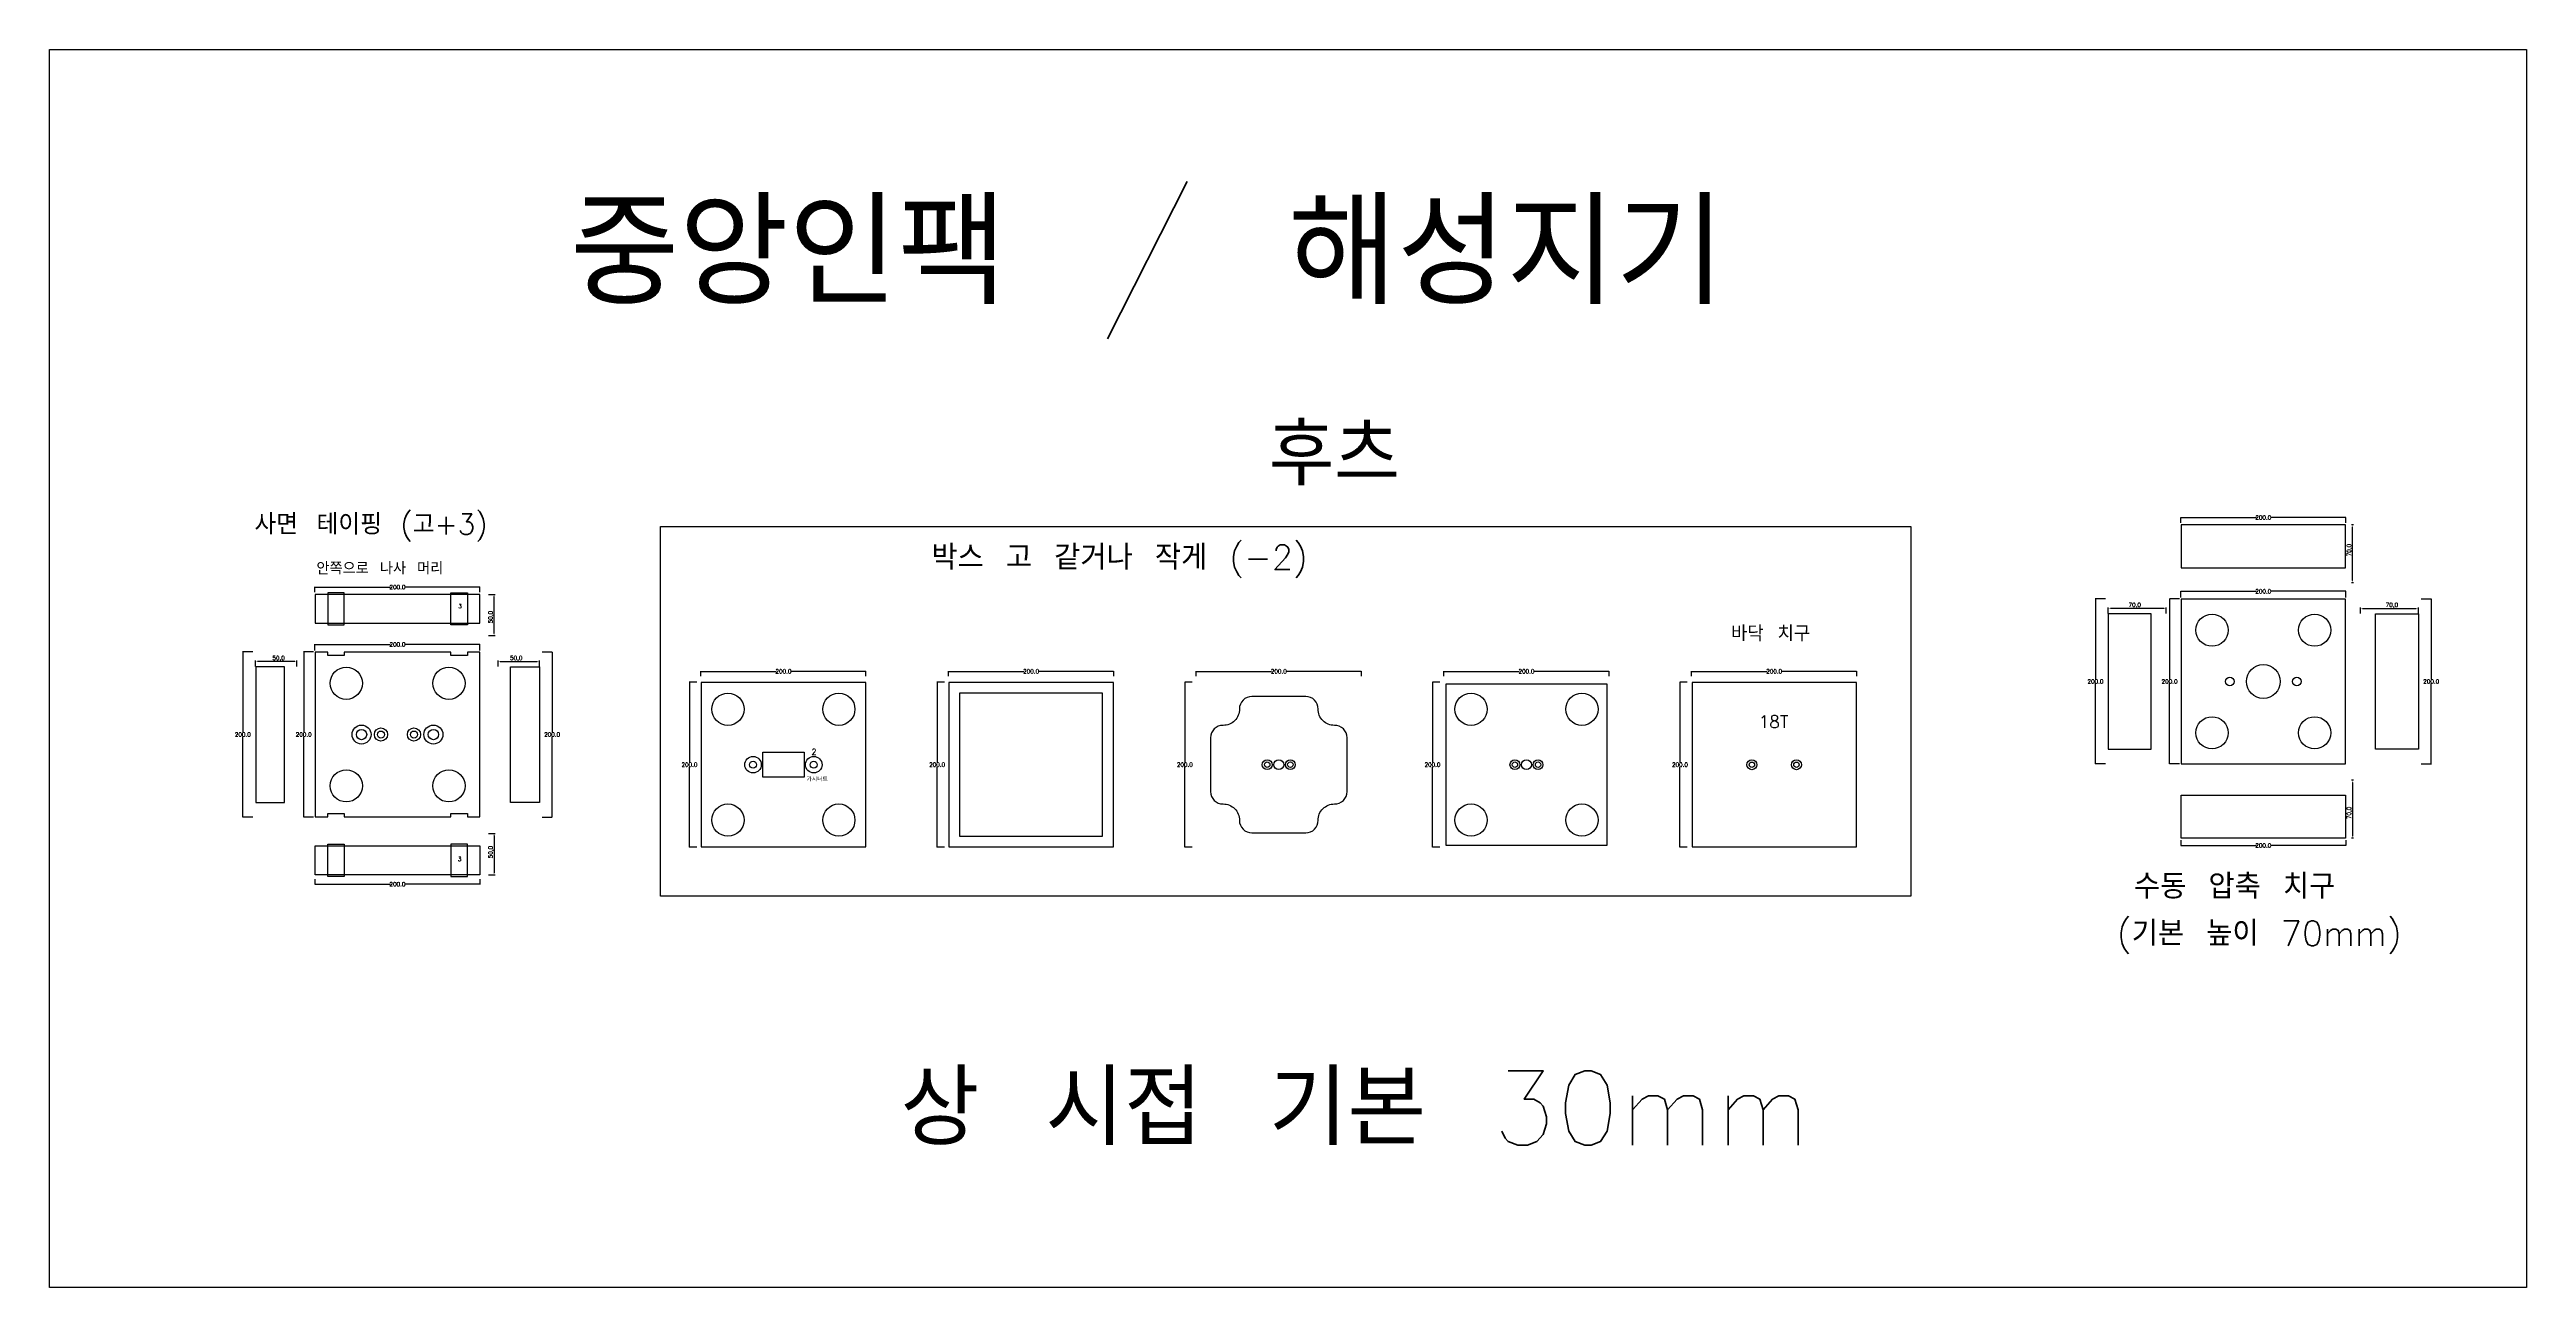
# Model space of a CAD drawing. Header units: millimetres. Extents: x 13291 to 28291, y 200 to 6643.
# Drawn here: x 19291 to 22291, y 1700 to 3200 of the extents above; entities that cross this region are included whole.
import ezdxf

# ---------------------------------------------------------------- set-up
doc = ezdxf.new("R2010")
doc.units = ezdxf.units.MM
for name, color, linetype in [('TEXT', 3, 'Continuous'), ('볼트 구멍', 7, 'Continuous'), ('치구', 7, 'Continuous'), ('치수', 7, 'Continuous')]:
    doc.layers.add(name, color=color, linetype=linetype)
doc.styles.get("Standard").update_dxf_attribs({"font": 'txt.shx', "bigfont": 'whgtxt.shx'})
doc.dimstyles.new('ISO-25', dxfattribs={"dimtxt": 2.5, "dimasz": 2.5, "dimexe": 1.25, "dimexo": 0.625, "dimtad": 1, "dimtxsty": 'Standard', "dimcen": 2.5, "dimadec": 0, "dimazin": 0, "dimtfac": 1, "dimtmove": 0, "dimatfit": 3, "dimfxl": 0, "dimarcsym": 0})
doc.dimstyles.get("Standard").update_dxf_attribs({"dimtxt": 7, "dimasz": 0.18, "dimexe": 0.18, "dimexo": 0.0625, "dimgap": 0.09, "dimtad": 0, "dimtih": 1, "dimtoh": 1, "dimdec": 1, "dimzin": 0, "dimdsep": 46, "dimtxsty": 'Standard', "dimcen": 0.09, "dimadec": 0, "dimazin": 0, "dimtfac": 1, "dimtdec": 1, "dimtofl": 0, "dimtmove": 0, "dimatfit": 3, "dimfxl": 0, "dimtolj": 1, "dimtzin": 0, "dimarcsym": 0})

# ---------------------------------------------------------------- blocks, each defined once
blk = doc.blocks.new('*D1')
at = {"layer": 'Defpoints', "color": 0, "linetype": 'Continuous'}
for p in [(19612.8, 2471.5), (19812.8, 2478.9), (19812.8, 2471.5)]:
    blk.add_point(p, dxfattribs=at)
at = {"layer": '치수', "color": 0, "linetype": 'Continuous', "lineweight": -2}
for p, q in [((19612.8, 2471.5), (19612.8, 2479.1)), ((19613, 2478.9), (19704, 2478.9)), ((19812.7, 2478.9), (19721.7, 2478.9)), ((19812.8, 2471.5), (19812.8, 2479.1))]:
    blk.add_line(p, q, dxfattribs=at)
at = {"layer": '치수', "color": 0, "linetype": 'Continuous'}
for points in [[(19613, 2478.9), (19613, 2478.8), (19612.8, 2478.9)], [(19812.7, 2478.9), (19812.7, 2478.8), (19812.8, 2478.9)]]:
    blk.add_solid(points, dxfattribs=at)
at = {"layer": '치수', "color": 0, "linetype": 'Continuous', "insert": (19712.8, 2478.9), "char_height": 5, "attachment_point": 5}
blk.add_mtext('\\A1;200.0', dxfattribs=at)
blk = doc.blocks.new('*D2')
at = {"layer": 'Defpoints', "color": 0, "linetype": 'Continuous'}
for p in [(19612.8, 2541.9), (19812.8, 2548.3), (19812.8, 2541.9)]:
    blk.add_point(p, dxfattribs=at)
at = {"layer": '치수', "color": 0, "linetype": 'Continuous', "lineweight": -2}
for p, q in [((19612.8, 2542), (19612.8, 2548.5)), ((19613, 2548.3), (19704, 2548.3)), ((19812.7, 2548.3), (19721.7, 2548.3)), ((19812.8, 2542), (19812.8, 2548.5))]:
    blk.add_line(p, q, dxfattribs=at)
at = {"layer": '치수', "color": 0, "linetype": 'Continuous'}
for points in [[(19613, 2548.4), (19613, 2548.3), (19612.8, 2548.3)], [(19812.7, 2548.4), (19812.7, 2548.3), (19812.8, 2548.3)]]:
    blk.add_solid(points, dxfattribs=at)
at = {"layer": '치수', "color": 0, "linetype": 'Continuous', "insert": (19712.8, 2548.3), "char_height": 5, "attachment_point": 5}
blk.add_mtext('\\A1;200.0', dxfattribs=at)
blk = doc.blocks.new('*D3')
at = {"layer": 'Defpoints', "color": 0, "linetype": 'Continuous'}
for p in [(19612.8, 2194.7), (19812.8, 2194.7), (19812.8, 2188.3)]:
    blk.add_point(p, dxfattribs=at)
at = {"layer": '치수', "color": 0, "linetype": 'Continuous', "lineweight": -2}
for p, q in [((19612.8, 2194.6), (19612.8, 2188.1)), ((19812.8, 2194.6), (19812.8, 2188.1)), ((19613, 2188.3), (19704, 2188.3)), ((19812.7, 2188.3), (19721.7, 2188.3))]:
    blk.add_line(p, q, dxfattribs=at)
at = {"layer": '치수', "color": 0, "linetype": 'Continuous'}
for points in [[(19613, 2188.3), (19613, 2188.2), (19612.8, 2188.3)], [(19812.7, 2188.3), (19812.7, 2188.2), (19812.8, 2188.3)]]:
    blk.add_solid(points, dxfattribs=at)
at = {"layer": '치수', "color": 0, "linetype": 'Continuous', "insert": (19712.8, 2188.3), "char_height": 5, "attachment_point": 5}
blk.add_mtext('\\A1;200.0', dxfattribs=at)
blk = doc.blocks.new('*D335')
at = {"layer": 'Defpoints', "color": 0, "linetype": 'Continuous'}
for p in [(19611.4, 2469.7), (19599.3, 2269.7), (19611.4, 2269.7)]:
    blk.add_point(p, dxfattribs=at)
at = {"layer": '치수', "color": 0, "linetype": 'Continuous', "lineweight": -2}
for p, q in [((19611.3, 2469.7), (19599.1, 2469.7)), ((19599.3, 2469.5), (19599.3, 2372.2)), ((19599.3, 2269.8), (19599.3, 2367.1)), ((19611.3, 2269.7), (19599.1, 2269.7))]:
    blk.add_line(p, q, dxfattribs=at)
at = {"layer": '치수', "color": 0, "linetype": 'Continuous'}
for points in [[(19599.3, 2469.5), (19599.3, 2469.5), (19599.3, 2469.7)], [(19599.3, 2269.8), (19599.3, 2269.8), (19599.3, 2269.7)]]:
    blk.add_solid(points, dxfattribs=at)
at = {"layer": '치수', "color": 0, "linetype": 'Continuous', "insert": (19599.3, 2369.7), "char_height": 5, "attachment_point": 5}
blk.add_mtext('\\A1;200.0', dxfattribs=at)
blk = doc.blocks.new('*D336')
at = {"layer": 'Defpoints', "color": 0, "linetype": 'Continuous'}
for p in [(19537.5, 2469.7), (19525.5, 2269.7), (19537.5, 2269.7)]:
    blk.add_point(p, dxfattribs=at)
at = {"layer": '치수', "color": 0, "linetype": 'Continuous', "lineweight": -2}
for p, q in [((19537.5, 2469.7), (19525.3, 2469.7)), ((19525.5, 2469.5), (19525.5, 2372.2)), ((19525.5, 2269.8), (19525.5, 2367.1)), ((19537.5, 2269.7), (19525.3, 2269.7))]:
    blk.add_line(p, q, dxfattribs=at)
at = {"layer": '치수', "color": 0, "linetype": 'Continuous'}
for points in [[(19525.4, 2469.5), (19525.5, 2469.5), (19525.5, 2469.7)], [(19525.4, 2269.8), (19525.5, 2269.8), (19525.5, 2269.7)]]:
    blk.add_solid(points, dxfattribs=at)
at = {"layer": '치수', "color": 0, "linetype": 'Continuous', "insert": (19525.5, 2369.7), "char_height": 5, "attachment_point": 5}
blk.add_mtext('\\A1;200.0', dxfattribs=at)
blk = doc.blocks.new('*D337')
at = {"layer": 'Defpoints', "color": 0}
for p in [(19540.9, 2458.1), (19540.9, 2451.4), (19590.9, 2451.4)]:
    blk.add_point(p, dxfattribs=at)
at = {"layer": '치수', "color": 0, "lineweight": -2}
for p, q in [((19540.9, 2452), (19540.9, 2459.4)), ((19588.4, 2458.1), (19543.4, 2458.1)), ((19590.9, 2452), (19590.9, 2459.4))]:
    blk.add_line(p, q, dxfattribs=at)
at = {"layer": '치수', "color": 0}
for points in [[(19543.4, 2458.5), (19543.4, 2457.7), (19540.9, 2458.1)], [(19588.4, 2458.5), (19588.4, 2457.7), (19590.9, 2458.1)]]:
    blk.add_solid(points, dxfattribs=at)
at = {"layer": '치수', "color": 0, "insert": (19568.9, 2461.7), "char_height": 5, "attachment_point": 5}
blk.add_mtext('50,0', dxfattribs=at)
blk = doc.blocks.new('*D385')
at = {"layer": 'Defpoints', "color": 0, "linetype": 'Continuous'}
for p in [(20980.3, 2440.3), (21180.3, 2446.2), (21180.3, 2440.3)]:
    blk.add_point(p, dxfattribs=at)
at = {"layer": '치수', "color": 0, "linetype": 'Continuous', "lineweight": -2}
for p, q in [((20980.3, 2440.3), (20980.3, 2446.3)), ((20980.5, 2446.2), (21071.4, 2446.2)), ((21180.1, 2446.2), (21089.1, 2446.2)), ((21180.3, 2440.3), (21180.3, 2446.3))]:
    blk.add_line(p, q, dxfattribs=at)
at = {"layer": '치수', "color": 0, "linetype": 'Continuous'}
for points in [[(20980.5, 2446.2), (20980.5, 2446.1), (20980.3, 2446.2)], [(21180.1, 2446.2), (21180.1, 2446.1), (21180.3, 2446.2)]]:
    blk.add_solid(points, dxfattribs=at)
at = {"layer": '치수', "color": 0, "linetype": 'Continuous', "insert": (21080.3, 2446.2), "char_height": 5, "attachment_point": 5}
blk.add_mtext('\\A1;200.0', dxfattribs=at)
blk = doc.blocks.new('*D386')
at = {"layer": 'Defpoints', "color": 0, "linetype": 'Continuous'}
for p in [(20380.3, 2440.3), (20580.3, 2446.2), (20580.3, 2440.3)]:
    blk.add_point(p, dxfattribs=at)
at = {"layer": '치수', "color": 0, "linetype": 'Continuous', "lineweight": -2}
for p, q in [((20380.3, 2440.3), (20380.3, 2446.3)), ((20380.5, 2446.2), (20471.4, 2446.2)), ((20580.1, 2446.2), (20489.1, 2446.2)), ((20580.3, 2440.3), (20580.3, 2446.3))]:
    blk.add_line(p, q, dxfattribs=at)
at = {"layer": '치수', "color": 0, "linetype": 'Continuous'}
for points in [[(20380.5, 2446.2), (20380.5, 2446.1), (20380.3, 2446.2)], [(20580.1, 2446.2), (20580.1, 2446.1), (20580.3, 2446.2)]]:
    blk.add_solid(points, dxfattribs=at)
at = {"layer": '치수', "color": 0, "linetype": 'Continuous', "insert": (20480.3, 2446.2), "char_height": 5, "attachment_point": 5}
blk.add_mtext('\\A1;200.0', dxfattribs=at)
blk = doc.blocks.new('*D388')
at = {"layer": 'Defpoints', "color": 0, "linetype": 'Continuous'}
for p in [(19888.1, 2469.7), (19888.1, 2269.7), (19900.2, 2269.7)]:
    blk.add_point(p, dxfattribs=at)
at = {"layer": '치수', "color": 0, "linetype": 'Continuous', "lineweight": -2}
for p, q in [((19888.2, 2469.7), (19900.4, 2469.7)), ((19900.2, 2469.5), (19900.2, 2372.2)), ((19900.2, 2269.8), (19900.2, 2367.1)), ((19888.2, 2269.7), (19900.4, 2269.7))]:
    blk.add_line(p, q, dxfattribs=at)
at = {"layer": '치수', "color": 0, "linetype": 'Continuous'}
for points in [[(19900.2, 2469.5), (19900.2, 2469.5), (19900.2, 2469.7)], [(19900.2, 2269.8), (19900.2, 2269.8), (19900.2, 2269.7)]]:
    blk.add_solid(points, dxfattribs=at)
at = {"layer": '치수', "color": 0, "linetype": 'Continuous', "insert": (19900.2, 2369.7), "char_height": 5, "attachment_point": 5}
blk.add_mtext('\\A1;200.0', dxfattribs=at)
blk = doc.blocks.new('*D389')
at = {"layer": 'Defpoints', "color": 0}
for p in [(19822.5, 2539.5), (19829.8, 2539.5), (19822.5, 2489.5)]:
    blk.add_point(p, dxfattribs=at)
at = {"layer": '치수', "color": 0, "lineweight": -2}
for p, q in [((19823.1, 2539.5), (19831.1, 2539.5)), ((19829.8, 2492), (19829.8, 2537)), ((19823.1, 2489.5), (19831.1, 2489.5))]:
    blk.add_line(p, q, dxfattribs=at)
at = {"layer": '치수', "color": 0}
for points in [[(19829.4, 2537), (19830.2, 2537), (19829.8, 2539.5)], [(19829.4, 2492), (19830.2, 2492), (19829.8, 2489.5)]]:
    blk.add_solid(points, dxfattribs=at)
at = {"layer": '치수', "color": 0, "insert": (19826.3, 2512), "char_height": 5, "attachment_point": 5, "rotation": 90}
blk.add_mtext('50,0', dxfattribs=at)
blk = doc.blocks.new('*D390')
at = {"layer": 'Defpoints', "color": 0}
for p in [(19834.7, 2451.4), (19884.7, 2458.1), (19884.7, 2451.4)]:
    blk.add_point(p, dxfattribs=at)
at = {"layer": '치수', "color": 0, "lineweight": -2}
for p, q in [((19834.7, 2452), (19834.7, 2459.4)), ((19837.2, 2458.1), (19882.2, 2458.1)), ((19884.7, 2452), (19884.7, 2459.4))]:
    blk.add_line(p, q, dxfattribs=at)
at = {"layer": '치수', "color": 0}
for points in [[(19837.2, 2458.5), (19837.2, 2457.7), (19834.7, 2458.1)], [(19882.2, 2458.5), (19882.2, 2457.7), (19884.7, 2458.1)]]:
    blk.add_solid(points, dxfattribs=at)
at = {"layer": '치수', "color": 0, "insert": (19856.7, 2461.7), "char_height": 5, "attachment_point": 5}
blk.add_mtext('50,0', dxfattribs=at)
blk = doc.blocks.new('*D391')
at = {"layer": 'Defpoints', "color": 0, "linetype": 'Continuous'}
for p in [(20080.3, 2440.3), (20280.3, 2446.2), (20280.3, 2440.3)]:
    blk.add_point(p, dxfattribs=at)
at = {"layer": '치수', "color": 0, "linetype": 'Continuous', "lineweight": -2}
for p, q in [((20080.3, 2440.3), (20080.3, 2446.3)), ((20080.5, 2446.2), (20171.4, 2446.2)), ((20280.1, 2446.2), (20189.1, 2446.2)), ((20280.3, 2440.3), (20280.3, 2446.3))]:
    blk.add_line(p, q, dxfattribs=at)
at = {"layer": '치수', "color": 0, "linetype": 'Continuous'}
for points in [[(20080.5, 2446.2), (20080.5, 2446.1), (20080.3, 2446.2)], [(20280.1, 2446.2), (20280.1, 2446.1), (20280.3, 2446.2)]]:
    blk.add_solid(points, dxfattribs=at)
at = {"layer": '치수', "color": 0, "linetype": 'Continuous', "insert": (20180.3, 2446.2), "char_height": 5, "attachment_point": 5}
blk.add_mtext('\\A1;200.0', dxfattribs=at)
blk = doc.blocks.new('*D392')
at = {"layer": 'Defpoints', "color": 0}
for p in [(19822.5, 2249.8), (19822.5, 2199.8), (19829.8, 2199.8)]:
    blk.add_point(p, dxfattribs=at)
at = {"layer": '치수', "color": 0, "lineweight": -2}
for p, q in [((19823.1, 2249.8), (19831.1, 2249.8)), ((19829.8, 2247.3), (19829.8, 2202.3)), ((19823.1, 2199.8), (19831.1, 2199.8))]:
    blk.add_line(p, q, dxfattribs=at)
at = {"layer": '치수', "color": 0}
for points in [[(19829.4, 2247.3), (19830.2, 2247.3), (19829.8, 2249.8)], [(19829.4, 2202.3), (19830.2, 2202.3), (19829.8, 2199.8)]]:
    blk.add_solid(points, dxfattribs=at)
at = {"layer": '치수', "color": 0, "insert": (19826.3, 2227.3), "char_height": 5, "attachment_point": 5, "rotation": 90}
blk.add_mtext('50,0', dxfattribs=at)
blk = doc.blocks.new('*D393')
at = {"layer": 'Defpoints', "color": 0, "linetype": 'Continuous'}
for p in [(20375.4, 2433.2), (20366.5, 2233.2), (20375.4, 2233.2)]:
    blk.add_point(p, dxfattribs=at)
at = {"layer": '치수', "color": 0, "linetype": 'Continuous', "lineweight": -2}
for p, q in [((20375.3, 2433.2), (20366.3, 2433.2)), ((20366.5, 2433), (20366.5, 2335.8)), ((20366.5, 2233.4), (20366.5, 2330.6)), ((20375.3, 2233.2), (20366.3, 2233.2))]:
    blk.add_line(p, q, dxfattribs=at)
at = {"layer": '치수', "color": 0, "linetype": 'Continuous'}
for points in [[(20366.5, 2433), (20366.5, 2433), (20366.5, 2433.2)], [(20366.5, 2233.4), (20366.5, 2233.4), (20366.5, 2233.2)]]:
    blk.add_solid(points, dxfattribs=at)
at = {"layer": '치수', "color": 0, "linetype": 'Continuous', "insert": (20366.5, 2333.2), "char_height": 5, "attachment_point": 5}
blk.add_mtext('\\A1;200.0', dxfattribs=at)
blk = doc.blocks.new('*D394')
at = {"layer": 'Defpoints', "color": 0, "linetype": 'Continuous'}
for p in [(20075.4, 2433.2), (20066.5, 2233.2), (20075.4, 2233.2)]:
    blk.add_point(p, dxfattribs=at)
at = {"layer": '치수', "color": 0, "linetype": 'Continuous', "lineweight": -2}
for p, q in [((20075.3, 2433.2), (20066.3, 2433.2)), ((20066.5, 2433), (20066.5, 2335.8)), ((20066.5, 2233.4), (20066.5, 2330.6)), ((20075.3, 2233.2), (20066.3, 2233.2))]:
    blk.add_line(p, q, dxfattribs=at)
at = {"layer": '치수', "color": 0, "linetype": 'Continuous'}
for points in [[(20066.5, 2433), (20066.5, 2433), (20066.5, 2433.2)], [(20066.5, 2233.4), (20066.5, 2233.4), (20066.5, 2233.2)]]:
    blk.add_solid(points, dxfattribs=at)
at = {"layer": '치수', "color": 0, "linetype": 'Continuous', "insert": (20066.5, 2333.2), "char_height": 5, "attachment_point": 5}
blk.add_mtext('\\A1;200.0', dxfattribs=at)
blk = doc.blocks.new('*D404')
at = {"layer": 'Defpoints', "color": 0, "linetype": 'Continuous'}
for p in [(20680.3, 2440.3), (20880.3, 2446.2), (20880.3, 2440.3)]:
    blk.add_point(p, dxfattribs=at)
at = {"layer": '치수', "color": 0, "linetype": 'Continuous', "lineweight": -2}
for p, q in [((20680.3, 2440.3), (20680.3, 2446.3)), ((20680.5, 2446.2), (20771.4, 2446.2)), ((20880.1, 2446.2), (20789.1, 2446.2)), ((20880.3, 2440.3), (20880.3, 2446.3))]:
    blk.add_line(p, q, dxfattribs=at)
at = {"layer": '치수', "color": 0, "linetype": 'Continuous'}
for points in [[(20680.5, 2446.2), (20680.5, 2446.1), (20680.3, 2446.2)], [(20880.1, 2446.2), (20880.1, 2446.1), (20880.3, 2446.2)]]:
    blk.add_solid(points, dxfattribs=at)
at = {"layer": '치수', "color": 0, "linetype": 'Continuous', "insert": (20780.3, 2446.2), "char_height": 5, "attachment_point": 5}
blk.add_mtext('\\A1;200.0', dxfattribs=at)
blk = doc.blocks.new('*D405')
at = {"layer": 'Defpoints', "color": 0, "linetype": 'Continuous'}
for p in [(20675.4, 2433.2), (20666.5, 2233.2), (20675.4, 2233.2)]:
    blk.add_point(p, dxfattribs=at)
at = {"layer": '치수', "color": 0, "linetype": 'Continuous', "lineweight": -2}
for p, q in [((20675.3, 2433.2), (20666.3, 2433.2)), ((20666.5, 2433), (20666.5, 2335.8)), ((20666.5, 2233.4), (20666.5, 2330.6)), ((20675.3, 2233.2), (20666.3, 2233.2))]:
    blk.add_line(p, q, dxfattribs=at)
at = {"layer": '치수', "color": 0, "linetype": 'Continuous'}
for points in [[(20666.5, 2433), (20666.5, 2433), (20666.5, 2433.2)], [(20666.5, 2233.4), (20666.5, 2233.4), (20666.5, 2233.2)]]:
    blk.add_solid(points, dxfattribs=at)
at = {"layer": '치수', "color": 0, "linetype": 'Continuous', "insert": (20666.5, 2333.2), "char_height": 5, "attachment_point": 5}
blk.add_mtext('\\A1;200.0', dxfattribs=at)
blk = doc.blocks.new('*D406')
at = {"layer": 'Defpoints', "color": 0, "linetype": 'Continuous'}
for p in [(20975.4, 2433.2), (20966.5, 2233.2), (20975.4, 2233.2)]:
    blk.add_point(p, dxfattribs=at)
at = {"layer": '치수', "color": 0, "linetype": 'Continuous', "lineweight": -2}
for p, q in [((20975.3, 2433.2), (20966.3, 2433.2)), ((20966.5, 2433), (20966.5, 2335.8)), ((20966.5, 2233.4), (20966.5, 2330.6)), ((20975.3, 2233.2), (20966.3, 2233.2))]:
    blk.add_line(p, q, dxfattribs=at)
at = {"layer": '치수', "color": 0, "linetype": 'Continuous'}
for points in [[(20966.5, 2433), (20966.5, 2433), (20966.5, 2433.2)], [(20966.5, 2233.4), (20966.5, 2233.4), (20966.5, 2233.2)]]:
    blk.add_solid(points, dxfattribs=at)
at = {"layer": '치수', "color": 0, "linetype": 'Continuous', "insert": (20966.5, 2333.2), "char_height": 5, "attachment_point": 5}
blk.add_mtext('\\A1;200.0', dxfattribs=at)
blk = doc.blocks.new('*D411')
at = {"layer": 'Defpoints', "color": 0, "linetype": 'Continuous'}
for p in [(21781.4, 2534), (21769.4, 2334), (21781.4, 2334)]:
    blk.add_point(p, dxfattribs=at)
at = {"layer": '치수', "color": 0, "linetype": 'Continuous', "lineweight": -2}
for p, q in [((21781.4, 2534), (21769.2, 2534)), ((21769.4, 2533.8), (21769.4, 2436.5)), ((21769.4, 2334.1), (21769.4, 2431.4)), ((21781.4, 2334), (21769.2, 2334))]:
    blk.add_line(p, q, dxfattribs=at)
at = {"layer": '치수', "color": 0, "linetype": 'Continuous'}
for points in [[(21769.3, 2533.8), (21769.4, 2533.8), (21769.4, 2534)], [(21769.3, 2334.1), (21769.4, 2334.1), (21769.4, 2334)]]:
    blk.add_solid(points, dxfattribs=at)
at = {"layer": '치수', "color": 0, "linetype": 'Continuous', "insert": (21769.4, 2434), "char_height": 5, "attachment_point": 5}
blk.add_mtext('\\A1;200.0', dxfattribs=at)
blk = doc.blocks.new('*D412')
at = {"layer": 'Defpoints', "color": 0, "linetype": 'Continuous'}
for p in [(21280.3, 2440.3), (21480.3, 2446.2), (21480.3, 2440.3)]:
    blk.add_point(p, dxfattribs=at)
at = {"layer": '치수', "color": 0, "linetype": 'Continuous', "lineweight": -2}
for p, q in [((21280.3, 2440.3), (21280.3, 2446.3)), ((21280.5, 2446.2), (21371.4, 2446.2)), ((21480.1, 2446.2), (21389.1, 2446.2)), ((21480.3, 2440.3), (21480.3, 2446.3))]:
    blk.add_line(p, q, dxfattribs=at)
at = {"layer": '치수', "color": 0, "linetype": 'Continuous'}
for points in [[(21280.5, 2446.2), (21280.5, 2446.1), (21280.3, 2446.2)], [(21480.1, 2446.2), (21480.1, 2446.1), (21480.3, 2446.2)]]:
    blk.add_solid(points, dxfattribs=at)
at = {"layer": '치수', "color": 0, "linetype": 'Continuous', "insert": (21380.3, 2446.2), "char_height": 5, "attachment_point": 5}
blk.add_mtext('\\A1;200.0', dxfattribs=at)
blk = doc.blocks.new('*D414')
at = {"layer": 'Defpoints', "color": 0, "linetype": 'Continuous'}
for p in [(21275.1, 2433.2), (21266.2, 2233.2), (21275.1, 2233.2)]:
    blk.add_point(p, dxfattribs=at)
at = {"layer": '치수', "color": 0, "linetype": 'Continuous', "lineweight": -2}
for p, q in [((21275.1, 2433.2), (21266.1, 2433.2)), ((21266.2, 2433), (21266.2, 2335.8)), ((21266.2, 2233.4), (21266.2, 2330.6)), ((21275.1, 2233.2), (21266.1, 2233.2))]:
    blk.add_line(p, q, dxfattribs=at)
at = {"layer": '치수', "color": 0, "linetype": 'Continuous'}
for points in [[(21266.2, 2433), (21266.3, 2433), (21266.2, 2433.2)], [(21266.2, 2233.4), (21266.3, 2233.4), (21266.2, 2233.2)]]:
    blk.add_solid(points, dxfattribs=at)
at = {"layer": '치수', "color": 0, "linetype": 'Continuous', "insert": (21266.2, 2333.2), "char_height": 5, "attachment_point": 5}
blk.add_mtext('\\A1;200.0', dxfattribs=at)
blk = doc.blocks.new('*D424')
at = {"layer": 'Defpoints', "color": 0}
for p in [(22160.5, 2522.4), (22090.5, 2515.7), (22160.5, 2515.7)]:
    blk.add_point(p, dxfattribs=at)
at = {"layer": '치수', "color": 0, "lineweight": -2}
for p, q in [((22090.5, 2516.3), (22090.5, 2523.7)), ((22093, 2522.4), (22158, 2522.4)), ((22160.5, 2516.3), (22160.5, 2523.7))]:
    blk.add_line(p, q, dxfattribs=at)
at = {"layer": '치수', "color": 0}
for points in [[(22093, 2522.8), (22093, 2522), (22090.5, 2522.4)], [(22158, 2522.8), (22158, 2522), (22160.5, 2522.4)]]:
    blk.add_solid(points, dxfattribs=at)
at = {"layer": '치수', "color": 0, "insert": (22128.5, 2526), "char_height": 5, "attachment_point": 5}
blk.add_mtext('70,0', dxfattribs=at)
blk = doc.blocks.new('*D425')
at = {"layer": 'Defpoints', "color": 0}
for p in [(22080.8, 2623.7), (22082.4, 2623.7), (22082.4, 2553.7)]:
    blk.add_point(p, dxfattribs=at)
at = {"layer": '치수', "color": 0, "lineweight": -2}
for p, q in [((22081.8, 2623.7), (22079.5, 2623.7)), ((22080.8, 2556.2), (22080.8, 2621.2)), ((22081.8, 2553.7), (22079.5, 2553.7))]:
    blk.add_line(p, q, dxfattribs=at)
at = {"layer": '치수', "color": 0}
for points in [[(22080.4, 2621.2), (22081.2, 2621.2), (22080.8, 2623.7)], [(22080.4, 2556.2), (22081.2, 2556.2), (22080.8, 2553.7)]]:
    blk.add_solid(points, dxfattribs=at)
at = {"layer": '치수', "color": 0, "insert": (22077.3, 2593.2), "char_height": 5, "attachment_point": 5, "rotation": 90}
blk.add_mtext('70,0', dxfattribs=at)
blk = doc.blocks.new('*D426')
at = {"layer": 'Defpoints', "color": 0}
for p in [(21785, 2522.4), (21785, 2515.7), (21855, 2515.7)]:
    blk.add_point(p, dxfattribs=at)
at = {"layer": '치수', "color": 0, "lineweight": -2}
for p, q in [((21785, 2516.3), (21785, 2523.7)), ((21852.5, 2522.4), (21787.5, 2522.4)), ((21855, 2516.3), (21855, 2523.7))]:
    blk.add_line(p, q, dxfattribs=at)
at = {"layer": '치수', "color": 0}
for points in [[(21787.5, 2522.8), (21787.5, 2522), (21785, 2522.4)], [(21852.5, 2522.8), (21852.5, 2522), (21855, 2522.4)]]:
    blk.add_solid(points, dxfattribs=at)
at = {"layer": '치수', "color": 0, "insert": (21817, 2526), "char_height": 5, "attachment_point": 5}
blk.add_mtext('70,0', dxfattribs=at)
blk = doc.blocks.new('*D427')
at = {"layer": 'Defpoints', "color": 0, "linetype": 'Continuous'}
for p in [(21871.3, 2534), (21859.2, 2334), (21871.3, 2334)]:
    blk.add_point(p, dxfattribs=at)
at = {"layer": '치수', "color": 0, "linetype": 'Continuous', "lineweight": -2}
for p, q in [((21871.2, 2534), (21859, 2534)), ((21859.2, 2533.8), (21859.2, 2436.5)), ((21859.2, 2334.1), (21859.2, 2431.4)), ((21871.2, 2334), (21859, 2334))]:
    blk.add_line(p, q, dxfattribs=at)
at = {"layer": '치수', "color": 0, "linetype": 'Continuous'}
for points in [[(21859.2, 2533.8), (21859.2, 2533.8), (21859.2, 2534)], [(21859.2, 2334.1), (21859.2, 2334.1), (21859.2, 2334)]]:
    blk.add_solid(points, dxfattribs=at)
at = {"layer": '치수', "color": 0, "linetype": 'Continuous', "insert": (21859.2, 2434), "char_height": 5, "attachment_point": 5}
blk.add_mtext('\\A1;200.0', dxfattribs=at)
blk = doc.blocks.new('*D428')
at = {"layer": 'Defpoints', "color": 0, "linetype": 'Continuous'}
for p in [(21872.7, 2535.8), (22072.7, 2543.2), (22072.7, 2535.8)]:
    blk.add_point(p, dxfattribs=at)
at = {"layer": '치수', "color": 0, "linetype": 'Continuous', "lineweight": -2}
for p, q in [((21872.7, 2535.8), (21872.7, 2543.4)), ((21872.9, 2543.2), (21963.9, 2543.2)), ((22072.6, 2543.2), (21981.6, 2543.2)), ((22072.7, 2535.8), (22072.7, 2543.4))]:
    blk.add_line(p, q, dxfattribs=at)
at = {"layer": '치수', "color": 0, "linetype": 'Continuous'}
for points in [[(21872.9, 2543.2), (21872.9, 2543.1), (21872.7, 2543.2)], [(22072.6, 2543.2), (22072.6, 2543.1), (22072.7, 2543.2)]]:
    blk.add_solid(points, dxfattribs=at)
at = {"layer": '치수', "color": 0, "linetype": 'Continuous', "insert": (21972.7, 2543.2), "char_height": 5, "attachment_point": 5}
blk.add_mtext('\\A1;200.0', dxfattribs=at)
blk = doc.blocks.new('*D429')
at = {"layer": 'Defpoints', "color": 0, "linetype": 'Continuous'}
for p in [(21872.7, 2626.2), (22072.7, 2632.6), (22072.7, 2626.2)]:
    blk.add_point(p, dxfattribs=at)
at = {"layer": '치수', "color": 0, "linetype": 'Continuous', "lineweight": -2}
for p, q in [((21872.7, 2626.3), (21872.7, 2632.8)), ((21872.9, 2632.6), (21963.9, 2632.6)), ((22072.6, 2632.6), (21981.6, 2632.6)), ((22072.7, 2626.3), (22072.7, 2632.8))]:
    blk.add_line(p, q, dxfattribs=at)
at = {"layer": '치수', "color": 0, "linetype": 'Continuous'}
for points in [[(21872.9, 2632.7), (21872.9, 2632.6), (21872.7, 2632.6)], [(22072.6, 2632.7), (22072.6, 2632.6), (22072.7, 2632.6)]]:
    blk.add_solid(points, dxfattribs=at)
at = {"layer": '치수', "color": 0, "linetype": 'Continuous', "insert": (21972.7, 2632.6), "char_height": 5, "attachment_point": 5}
blk.add_mtext('\\A1;200.0', dxfattribs=at)
blk = doc.blocks.new('*D430')
at = {"layer": 'Defpoints', "color": 0, "linetype": 'Continuous'}
for p in [(22164, 2534), (22164, 2334), (22176.1, 2334)]:
    blk.add_point(p, dxfattribs=at)
at = {"layer": '치수', "color": 0, "linetype": 'Continuous', "lineweight": -2}
for p, q in [((22164.1, 2534), (22176.3, 2534)), ((22176.1, 2533.8), (22176.1, 2436.5)), ((22176.1, 2334.1), (22176.1, 2431.4)), ((22164.1, 2334), (22176.3, 2334))]:
    blk.add_line(p, q, dxfattribs=at)
at = {"layer": '치수', "color": 0, "linetype": 'Continuous'}
for points in [[(22176.1, 2533.8), (22176.1, 2533.8), (22176.1, 2534)], [(22176.1, 2334.1), (22176.1, 2334.1), (22176.1, 2334)]]:
    blk.add_solid(points, dxfattribs=at)
at = {"layer": '치수', "color": 0, "linetype": 'Continuous', "insert": (22176.1, 2434), "char_height": 5, "attachment_point": 5}
blk.add_mtext('\\A1;200.0', dxfattribs=at)
blk = doc.blocks.new('*D431')
at = {"layer": 'Defpoints', "color": 0, "linetype": 'Continuous'}
for p in [(21872.7, 2241.7), (22072.7, 2241.7), (22072.7, 2235.3)]:
    blk.add_point(p, dxfattribs=at)
at = {"layer": '치수', "color": 0, "linetype": 'Continuous', "lineweight": -2}
for p, q in [((21872.7, 2241.6), (21872.7, 2235.1)), ((21872.9, 2235.3), (21963.9, 2235.3)), ((22072.6, 2235.3), (21981.6, 2235.3)), ((22072.7, 2241.6), (22072.7, 2235.1))]:
    blk.add_line(p, q, dxfattribs=at)
at = {"layer": '치수', "color": 0, "linetype": 'Continuous'}
for points in [[(21872.9, 2235.3), (21872.9, 2235.2), (21872.7, 2235.3)], [(22072.6, 2235.3), (22072.6, 2235.2), (22072.7, 2235.3)]]:
    blk.add_solid(points, dxfattribs=at)
at = {"layer": '치수', "color": 0, "linetype": 'Continuous', "insert": (21972.7, 2235.3), "char_height": 5, "attachment_point": 5}
blk.add_mtext('\\A1;200.0', dxfattribs=at)
blk = doc.blocks.new('*D432')
at = {"layer": 'Defpoints', "color": 0}
for p in [(22082.4, 2314.2), (22080.8, 2244.2), (22082.4, 2244.2)]:
    blk.add_point(p, dxfattribs=at)
at = {"layer": '치수', "color": 0, "lineweight": -2}
for p, q in [((22081.8, 2314.2), (22079.5, 2314.2)), ((22080.8, 2311.7), (22080.8, 2246.7)), ((22081.8, 2244.2), (22079.5, 2244.2))]:
    blk.add_line(p, q, dxfattribs=at)
at = {"layer": '치수', "color": 0}
for points in [[(22080.4, 2311.7), (22081.2, 2311.7), (22080.8, 2314.2)], [(22080.4, 2246.7), (22081.2, 2246.7), (22080.8, 2244.2)]]:
    blk.add_solid(points, dxfattribs=at)
at = {"layer": '치수', "color": 0, "insert": (22077.3, 2274.7), "char_height": 5, "attachment_point": 5, "rotation": 90}
blk.add_mtext('70,0', dxfattribs=at)

msp = doc.modelspace()

# ---------------------------------------------------------------- linework, layer by layer
at = {"color": 6}
msp.add_lwpolyline([(20031.262, 2621.855), (21545.773, 2621.855), (21545.773, 2173.698), (20031.262, 2173.698)], close=True, dxfattribs=at)
at = {"layer": 'TEXT', "color": 6}
msp.add_lwpolyline([(19291.441, 1699.699), (19291.441, 3199.699), (22291.441, 3199.699), (22291.441, 1699.699)], close=True, dxfattribs=at)
at = {"layer": '볼트 구멍', "color": 3}
msp.add_lwpolyline([(20205.285, 2318.172), (20155.285, 2318.172), (20155.285, 2348.172), (20205.285, 2348.172)], close=True, dxfattribs=at)
for centre, radius in [((21932.23, 2433.956), 5.25), ((21972.73, 2433.956), 20.5), ((22013.23, 2433.956), 5.25), ((19669.334, 2369.653), 6.25), ((19692.834, 2369.653), 4.25), ((19732.834, 2369.653), 4.25), ((19756.334, 2369.653), 6.25), ((20143.535, 2333.11), 4.25), ((20217.035, 2333.11), 4.25), ((20766.285, 2333.172), 3.25), ((20780.285, 2333.172), 6), ((20794.285, 2333.172), 3.25), ((21066.285, 2333.172), 3.25), ((21080.285, 2333.172), 6), ((21094.285, 2333.172), 3.25), ((21353.285, 2333.11), 3.25), ((21407.285, 2333.11), 3.25)]:
    msp.add_circle(centre, radius, dxfattribs=at)
at = {"layer": '볼트 구멍', "color": 2}
for centre, radius in [((19669.334, 2369.653), 11.5), ((19692.834, 2369.653), 8), ((19732.834, 2369.653), 8), ((19756.334, 2369.653), 11.5)]:
    msp.add_circle(centre, radius, dxfattribs=at)
at = {"layer": '볼트 구멍', "color": 1}
for centre in [(20143.535, 2333.11), (20217.035, 2333.11)]:
    msp.add_circle(centre, 10, dxfattribs=at)
at = {"layer": '볼트 구멍', "color": 6}
for centre in [(20766.285, 2333.172), (20794.285, 2333.172), (21066.285, 2333.172), (21094.285, 2333.172), (21353.285, 2333.11), (21407.285, 2333.11)]:
    msp.add_circle(centre, 6, dxfattribs=at)
at = {"layer": '치구'}
for points in [[(21873.08, 2571.825), (22072.38, 2571.825), (22072.38, 2623.825), (21873.08, 2623.825)], [(19613.359, 2504.522), (19812.659, 2504.522), (19812.659, 2539.522), (19613.359, 2539.522)], [(21873.08, 2334.306), (22072.38, 2334.306), (22072.38, 2533.606), (21873.08, 2533.606)], [(21836.83, 2515.856), (21784.83, 2515.856), (21784.83, 2351.856), (21836.83, 2351.856)], [(22108.63, 2515.856), (22160.63, 2515.856), (22160.63, 2351.856), (22108.63, 2351.856)], [(19613.359, 2270.003), (19628.359, 2270.003), (19628.359, 2274.003), (19648.359, 2274.003), (19648.359, 2270.003), (19777.659, 2270.003), (19777.659, 2274.003), (19797.659, 2274.003), (19797.659, 2270.003), (19812.659, 2270.003), (19812.659, 2469.303), (19797.659, 2469.303), (19797.659, 2465.303), (19777.659, 2465.303), (19777.659, 2469.303), (19648.359, 2469.303), (19648.359, 2465.303), (19628.359, 2465.303), (19628.359, 2469.303), (19613.359, 2469.303)], [(19576.109, 2451.903), (19541.109, 2451.903), (19541.109, 2287.403), (19576.109, 2287.403)], [(19849.909, 2451.903), (19884.909, 2451.903), (19884.909, 2287.403), (19849.909, 2287.403)], [(20080.635, 2432.822), (20080.635, 2233.522), (20279.935, 2233.522), (20279.935, 2432.822)], [(20380.635, 2432.822), (20380.635, 2233.522), (20579.935, 2233.522), (20579.935, 2432.822)], [(20982.635, 2430.822), (20982.635, 2235.522), (21177.935, 2235.522), (21177.935, 2430.822)], [(21280.885, 2432.822), (21280.885, 2233.522), (21480.185, 2233.522), (21480.185, 2432.822)], [(20393.635, 2419.822), (20393.635, 2246.522), (20566.935, 2246.522), (20566.935, 2419.822)], [(21873.08, 2296.087), (22072.38, 2296.087), (22072.38, 2244.087), (21873.08, 2244.087)], [(19613.359, 2234.784), (19812.659, 2234.784), (19812.659, 2199.784), (19613.359, 2199.784)]]:
    msp.add_lwpolyline(points, close=True, dxfattribs=at)
at = {"layer": '치구', "color": 1}
for points in [[(19628.359, 2502.522), (19648.359, 2502.522), (19648.359, 2541.519), (19628.359, 2541.519)], [(19797.659, 2502.522), (19777.659, 2502.522), (19777.659, 2541.519), (19797.659, 2541.519)], [(19628.359, 2236.784), (19648.359, 2236.784), (19648.359, 2197.787), (19628.359, 2197.787)], [(19797.659, 2236.784), (19777.659, 2236.784), (19777.659, 2197.787), (19797.659, 2197.787)]]:
    msp.add_lwpolyline(points, close=True, dxfattribs=at)
at = {"layer": '치구'}
msp.add_lwpolyline([(20697.635, 2300.519, 0.41846494), (20712.852, 2285.52, -0.42272923), (20732.633, 2265.74, 0.41846494), (20747.631, 2250.522), (20812.939, 2250.522, 0.41846494), (20827.937, 2265.74, -0.42272923), (20847.718, 2285.52, 0.41846494), (20862.935, 2300.519), (20862.935, 2365.826, 0.41846494), (20847.718, 2380.824, -0.42272923), (20827.937, 2400.605, 0.41846494), (20812.939, 2415.822), (20747.631, 2415.822, 0.41846494), (20732.633, 2400.605, -0.42272923), (20712.852, 2380.824, 0.41846494), (20697.635, 2365.826)], format="xyb", close=True, dxfattribs=at)
for centre in [(21910.58, 2496.106), (22034.88, 2496.106), (19650.859, 2431.803), (19775.159, 2431.803), (20113.135, 2400.322), (20247.435, 2400.322), (21013.135, 2400.322), (21147.435, 2400.322), (21910.58, 2371.806), (22034.88, 2371.806), (19650.859, 2307.503), (19775.159, 2307.503), (20113.135, 2266.022), (20247.435, 2266.022), (21013.135, 2266.022), (21147.435, 2266.022)]:
    msp.add_circle(centre, 19.5, dxfattribs=at)

# ---------------------------------------------------------------- texts
at = {"layer": 'TEXT', "linetype": 'Continuous'}
for s, height, p in [('중앙인팩 / 해성지기', 125, (19921.833, 2890.975)), ('사면 테이핑 (고+3)', 25, (19539.611, 2612.021)), ('바닥 치구', 18.75, (21327.96, 2482.787))]:
    msp.add_text(s, height=height, dxfattribs=at).set_placement(p)
at = {"layer": 'TEXT', "color": 1}
for s, height, p in [('후츠', 75, (20768.092, 2671.547)), ('박스 고 같거나 작게 (-2)', 30, (20359.488, 2569.494)), ('안쪽으로 나사 머리', 15, (19614.662, 2563.58)), ('3', 5, (19786.471, 2522.823)), ('18T', 15, (21361.447, 2377.712)), ('18T', 15, (21361.447, 2377.712)), ('3', 5, (19786, 2216.314))]:
    msp.add_text(s, height=height, dxfattribs=at).set_placement(p)
at = {"layer": 'TEXT', "color": 3}
for s, height, p in [('수동 압축 치구', 30, (21816.012, 2170.722)), (' (기본 높이 70mm)', 30, (21768.583, 2113.808)), ('상 시접 기본 30mm', 90, (20322.185, 1872.096))]:
    msp.add_text(s, height=height, dxfattribs=at).set_placement(p)
at = {"layer": '볼트 구멍', "color": 1}
for s, height, p in [('2', 7, (20214.362, 2345.235)), ('가시너트', 5, (20208.369, 2312.955))]:
    msp.add_text(s, height=height, dxfattribs=at).set_placement(p)

# ---------------------------------------------------------------- dimensions: what is measured, and where the dimension line sits
at = {"layer": '치수', "color": 4, "linetype": 'Continuous'}
for base, p1, p2, picture, middle in [((22072.73, 2632.647), (21872.73, 2626.25), (22072.73, 2626.25), '*D429', (21972.73, 2632.647)), ((19812.834, 2548.344), (19612.834, 2541.947), (19812.834, 2541.947), '*D2', (19712.834, 2548.344)), ((22072.73, 2235.266), (21872.73, 2241.663), (22072.73, 2241.663), '*D431', (21972.73, 2235.266)), ((19812.834, 2188.274), (19612.834, 2194.671), (19812.834, 2194.671), '*D3', (19712.834, 2188.274))]:
    dim = msp.add_linear_dim(base=base, p1=p1, p2=p2, dimstyle='Standard', override={"dimtxt": 5}, dxfattribs=at)
    dim.commit()
    dim.dimension.update_dxf_attribs({"geometry": picture, "text_midpoint": middle, "dimtype": 160})
at = {"layer": '치수', "color": 4}
for base, p1, p2, angle, picture, middle in [((22080.798, 2623.675), (22082.41, 2553.675), (22082.41, 2623.675), 90, '*D425', (22080.798, 2593.175)), ((19829.832, 2539.522), (19822.513, 2489.522), (19822.513, 2539.522), 90, '*D389', (19829.832, 2512.022)), ((21784.98, 2522.433), (21854.98, 2515.656), (21784.98, 2515.656), 180, '*D426', (21816.98, 2522.433)), ((19540.934, 2458.13), (19590.934, 2451.353), (19540.934, 2451.353), 180, '*D337', (19568.934, 2458.13)), ((22080.798, 2244.237), (22082.41, 2314.237), (22082.41, 2244.237), 270, '*D432', (22080.798, 2274.737)), ((19829.832, 2199.784), (19822.513, 2249.784), (19822.513, 2199.784), 270, '*D392', (19829.832, 2227.284))]:
    dim = msp.add_linear_dim(base=base, p1=p1, p2=p2, angle=angle, dimstyle='ISO-25', override={"dimtxt": 5, "dimdec": 1, "dimzin": 0, "dimtdec": 1}, dxfattribs=at)
    dim.commit()
    dim.dimension.update_dxf_attribs({"geometry": picture, "text_midpoint": middle, "dimtype": 160})
at = {"layer": '치수', "color": 4, "linetype": 'Continuous'}
for base, p1, p2, picture, middle in [((21769.363, 2333.956), (21781.432, 2533.956), (21781.432, 2333.956), '*D411', (21769.363, 2433.956)), ((21859.201, 2333.956), (21871.27, 2533.956), (21871.27, 2333.956), '*D427', (21859.201, 2433.956)), ((22176.098, 2333.956), (22164.029, 2533.956), (22164.029, 2333.956), '*D430', (22176.098, 2433.956)), ((19525.466, 2269.653), (19537.535, 2469.653), (19537.535, 2269.653), '*D336', (19525.466, 2369.653)), ((19599.304, 2269.653), (19611.373, 2469.653), (19611.373, 2269.653), '*D335', (19599.304, 2369.653)), ((19900.201, 2269.653), (19888.132, 2469.653), (19888.132, 2269.653), '*D388', (19900.201, 2369.653)), ((20066.489, 2233.172), (20075.394, 2433.172), (20075.394, 2233.172), '*D394', (20066.489, 2333.172)), ((20366.489, 2233.172), (20375.394, 2433.172), (20375.394, 2233.172), '*D393', (20366.489, 2333.172)), ((20666.489, 2233.172), (20675.394, 2433.172), (20675.394, 2233.172), '*D405', (20666.489, 2333.172)), ((20966.489, 2233.172), (20975.394, 2433.172), (20975.394, 2233.172), '*D406', (20966.489, 2333.172)), ((21266.239, 2233.172), (21275.144, 2433.172), (21275.144, 2233.172), '*D414', (21266.239, 2333.172))]:
    dim = msp.add_linear_dim(base=base, p1=p1, p2=p2, angle=90, dimstyle='Standard', override={"dimtxt": 5}, dxfattribs=at)
    dim.commit()
    dim.dimension.update_dxf_attribs({"geometry": picture, "text_midpoint": middle})
for base, p1, p2, picture, middle in [((22072.73, 2543.178), (21872.73, 2535.781), (22072.73, 2535.781), '*D428', (21972.73, 2543.178)), ((19812.834, 2478.875), (19612.834, 2471.478), (19812.834, 2471.478), '*D1', (19712.834, 2478.875)), ((20280.285, 2446.163), (20080.285, 2440.279), (20280.285, 2440.279), '*D391', (20180.285, 2446.163)), ((20580.285, 2446.163), (20380.285, 2440.279), (20580.285, 2440.279), '*D386', (20480.285, 2446.163)), ((20880.285, 2446.163), (20680.285, 2440.279), (20880.285, 2440.279), '*D404', (20780.285, 2446.163)), ((21180.285, 2446.163), (20980.285, 2440.279), (21180.285, 2440.279), '*D385', (21080.285, 2446.163)), ((21480.285, 2446.163), (21280.285, 2440.279), (21480.285, 2440.279), '*D412', (21380.285, 2446.163))]:
    dim = msp.add_linear_dim(base=base, p1=p1, p2=p2, dimstyle='Standard', override={"dimtxt": 5}, dxfattribs=at)
    dim.commit()
    dim.dimension.update_dxf_attribs({"geometry": picture, "text_midpoint": middle})
at = {"layer": '치수', "color": 4}
for base, p1, p2, picture, middle in [((22160.48, 2522.433), (22090.48, 2515.656), (22160.48, 2515.656), '*D424', (22128.48, 2522.433)), ((19884.734, 2458.13), (19834.734, 2451.353), (19884.734, 2451.353), '*D390', (19856.734, 2458.13))]:
    dim = msp.add_linear_dim(base=base, p1=p1, p2=p2, dimstyle='ISO-25', override={"dimtxt": 5, "dimdec": 1, "dimzin": 0, "dimtdec": 1}, dxfattribs=at)
    dim.commit()
    dim.dimension.update_dxf_attribs({"geometry": picture, "text_midpoint": middle, "dimtype": 160})

doc.saveas('drawing.dxf')
